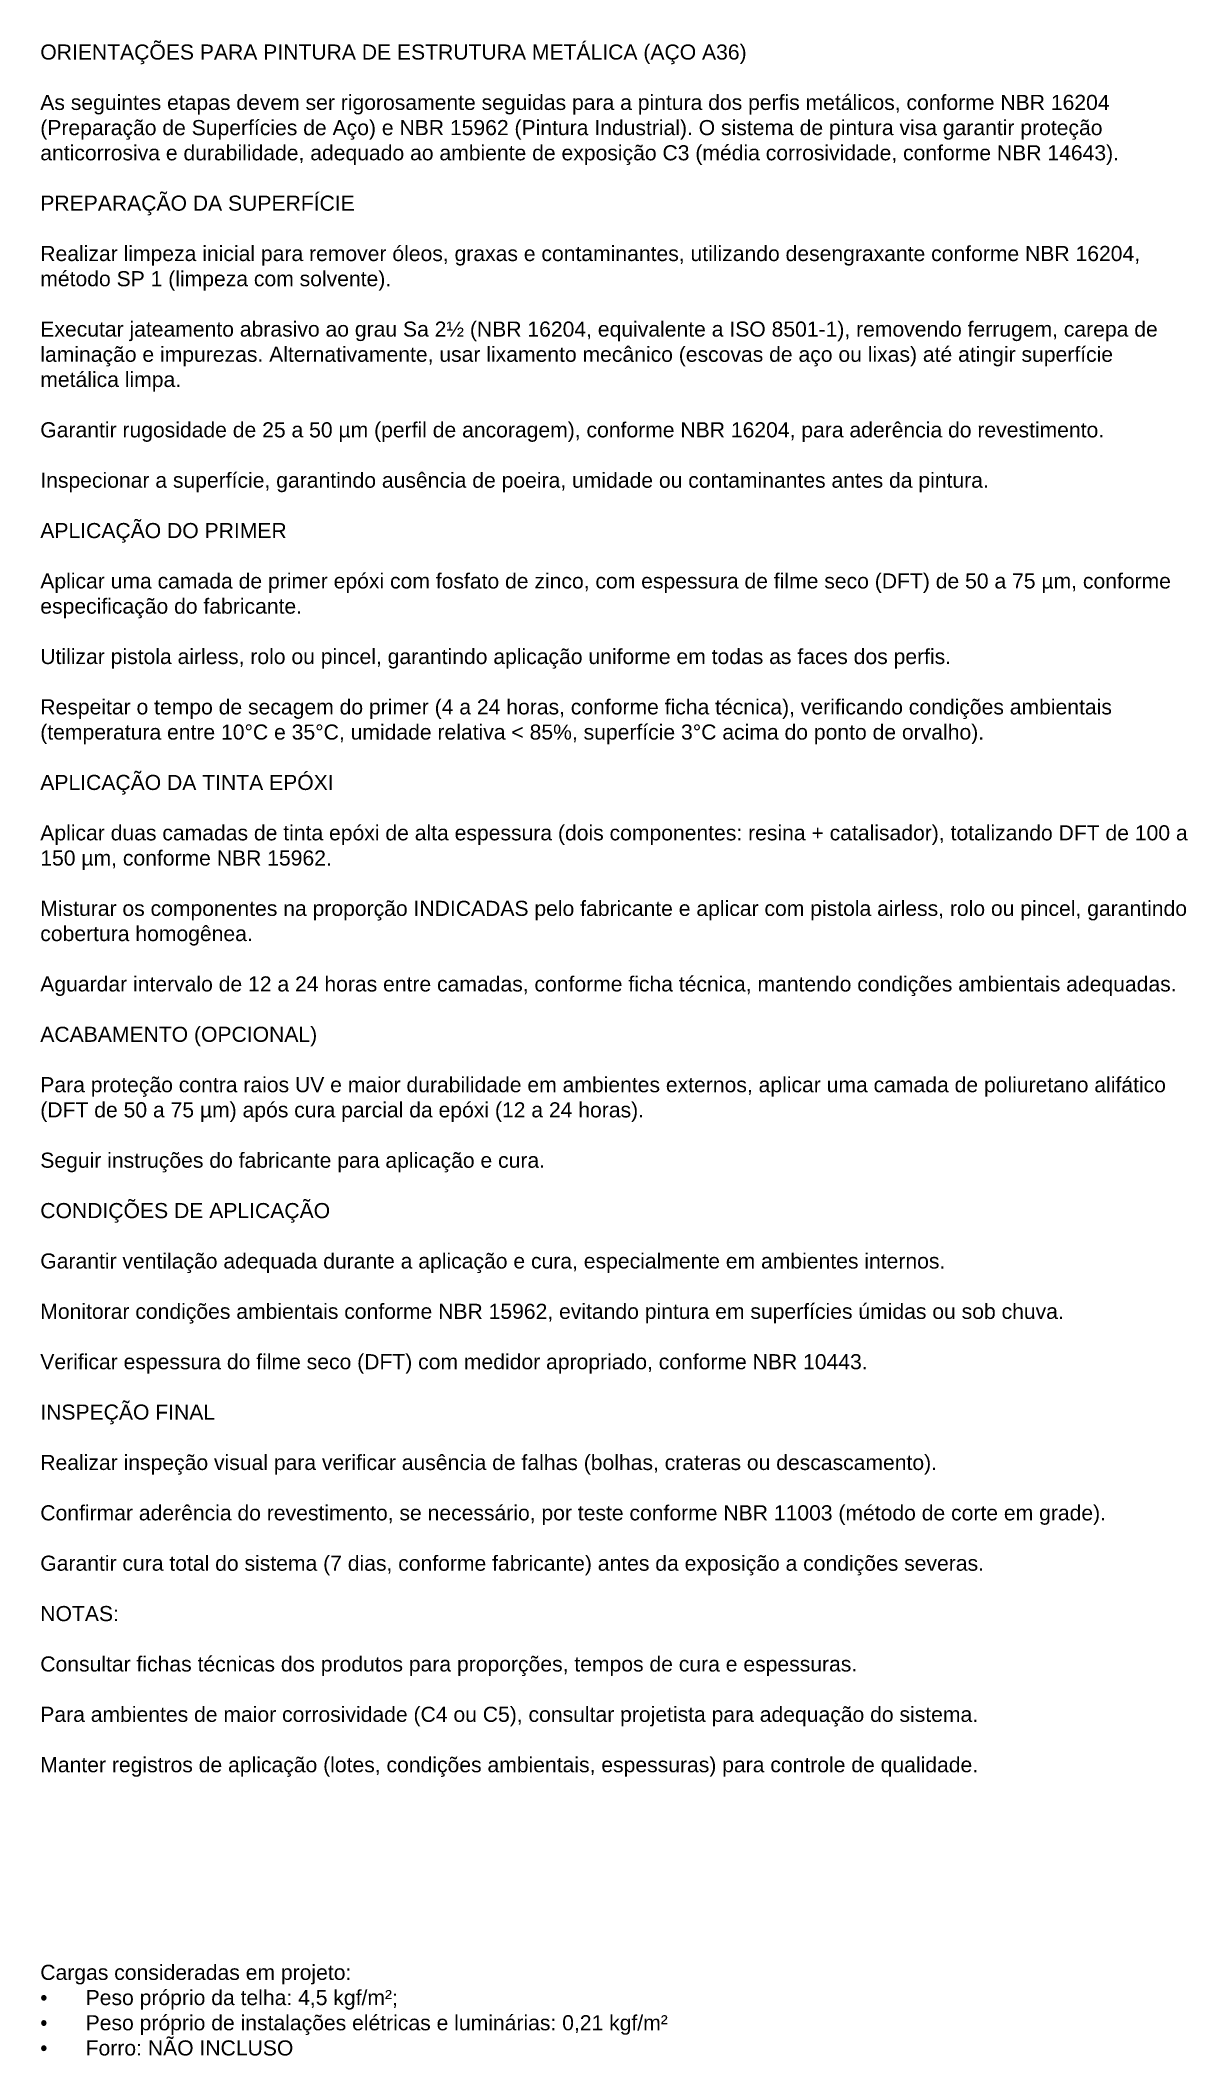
# Model space of a CAD drawing. Header units: millimetres. Extents: x 357 to 945, y 547 to 720.
# Drawn here: x 616.938 to 618.96, y 677.223 to 680.777 of the extents above; entities that cross this region are included whole.
import ezdxf

# ---------------------------------------------------------------- set-up
doc = ezdxf.new("R2010")
doc.units = ezdxf.units.MM
doc.layers.add('Cotas', color=9, linetype='Continuous', lineweight=5)
doc.styles.get("Standard").update_dxf_attribs({"font": 'arial.ttf'})

msp = doc.modelspace()

# ---------------------------------------------------------------- texts
at = {"layer": 'Cotas', "color": 1, "char_height": 0.02664, "attachment_point": 1}
for s, insert in [('ORIENTAÇÕES PARA PINTURA DE ESTRUTURA METÁLICA (AÇO A36)^J^JAs seguintes etapas devem ser rigorosamente seguidas para a pintura dos perfis metálicos, conforme NBR 16204 (Preparação de Superfícies de Aço) e NBR 15962 (Pintura Industrial). O sistema de pintura visa garantir proteção anticorrosiva e durabilidade, adequado ao ambiente de exposição C3 (média corrosividade, conforme NBR 14643).^J\\PPREPARAÇÃO DA SUPERFÍCIE^J^JRealizar limpeza inicial para remover óleos, graxas e contaminantes, utilizando desengraxante conforme NBR 16204, método SP 1 (limpeza com solvente).\\P^JExecutar jateamento abrasivo ao grau Sa 2½ (NBR 16204, equivalente a ISO 8501-1), removendo ferrugem, carepa de laminação e impurezas. Alternativamente, usar lixamento mecânico (escovas de aço ou lixas) até atingir superfície metálica limpa.^J^JGarantir rugosidade de 25 a 50 µm (perfil de ancoragem), conforme NBR 16204, para aderência do revestimento.^J^JInspecionar a superfície, garantindo ausência de poeira, umidade ou contaminantes antes da pintura.^J^JAPLICAÇÃO DO PRIMER^J^JAplicar uma camada de primer epóxi com fosfato de zinco, com espessura de filme seco (DFT) de 50 a 75 µm, conforme especificação do fabricante.^J^JUtilizar pistola airless, rolo ou pincel, garantindo aplicação uniforme em todas as faces dos perfis.^J^JRespeitar o tempo de secagem do primer (4 a 24 horas, conforme ficha técnica), verificando condições ambientais (temperatura entre 10°C e 35°C, umidade relativa < 85%, superfície 3°C acima do ponto de orvalho).^J^JAPLICAÇÃO DA TINTA EPÓXI^J^JAplicar duas camadas de tinta epóxi de alta espessura (dois componentes: resina + catalisador), totalizando DFT de 100 a 150 µm, conforme NBR 15962.^J^JMisturar os componentes na proporção INDICADAS pelo fabricante e aplicar com pistola airless, rolo ou pincel, garantindo cobertura homogênea.^J^JAguardar intervalo de 12 a 24 horas entre camadas, conforme ficha técnica, mantendo condições ambientais adequadas.^J^JACABAMENTO (OPCIONAL)^J^JPara proteção contra raios UV e maior durabilidade em ambientes externos, aplicar uma camada de poliuretano alifático (DFT de 50 a 75 µm) após cura parcial da epóxi (12 a 24 horas).^J^JSeguir instruções do fabricante para aplicação e cura.^J^JCONDIÇÕES DE APLICAÇÃO^J^JGarantir ventilação adequada durante a aplicação e cura, especialmente em ambientes internos.^J^JMonitorar condições ambientais conforme NBR 15962, evitando pintura em superfícies úmidas ou sob chuva.^J^JVerificar espessura do filme seco (DFT) com medidor apropriado, conforme NBR 10443.^J^JINSPEÇÃO FINAL^J^JRealizar inspeção visual para verificar ausência de falhas (bolhas, crateras ou descascamento).^J^JConfirmar aderência do revestimento, se necessário, por teste conforme NBR 11003 (método de corte em grade).^J^JGarantir cura total do sistema (7 dias, conforme fabricante) antes da exposição a condições severas.^J^JNOTAS:^J^JConsultar fichas técnicas dos produtos para proporções, tempos de cura e espessuras.^J^JPara ambientes de maior corrosividade (C4 ou C5), consultar projetista para adequação do sistema.^J^JManter registros de aplicação (lotes, condições ambientais, espessuras) para controle de qualidade.', (616.93806, 680.76958)), ('\\pxi-3,l3,ql,t3;Cargas consideradas em projeto:\\P{\\fSymbol|b0|i0|c2|p18;·^I}Peso próprio da telha: 4,5 kgf/m²;\\P{\\fSymbol|b0|i0|c2|p18;·^I}Peso próprio de instalações elétricas e luminárias: 0,21 kgf/m²\\P{\\fSymbol|b0|i0|c2|p18;·^I}Forro: NÃO INCLUSO', (616.93806, 677.38358))]:
    msp.add_mtext_dynamic_manual_height_columns(s, width=2.0291491, gutter_width=0.41625, heights=[3.10624], dxfattribs=dict(at, insert=insert))

doc.saveas('drawing.dxf')
